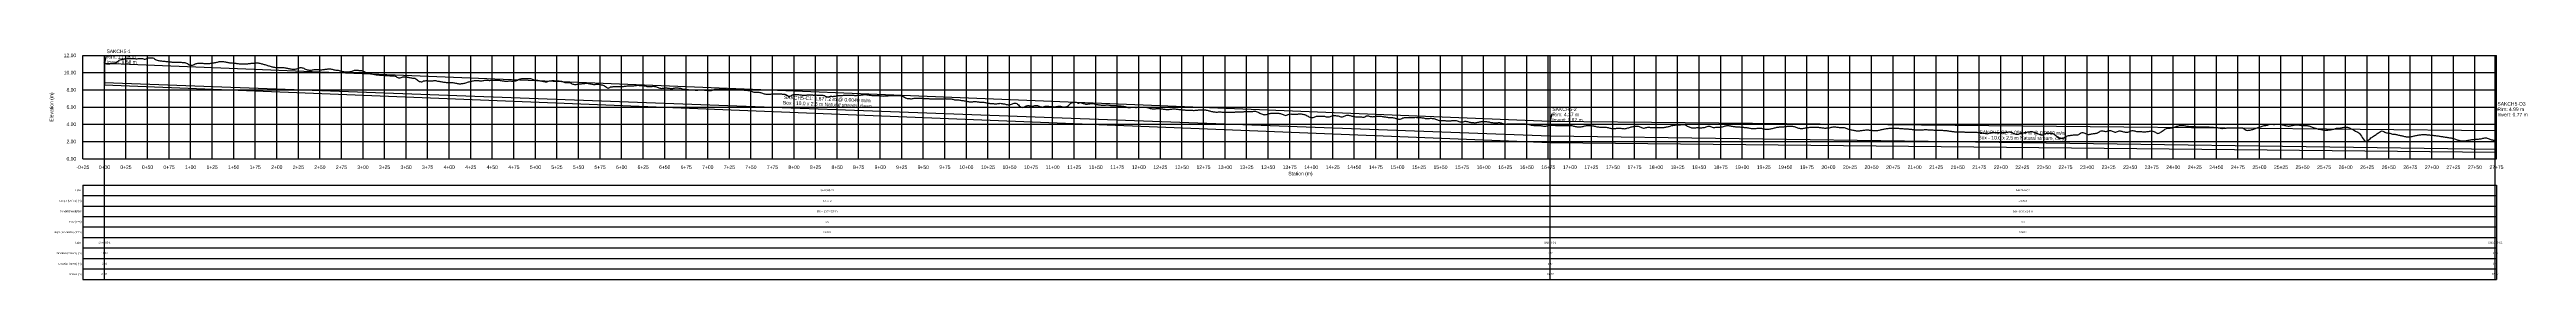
# Model space of a CAD drawing. Extents: x -64 to 2810, y -140 to 127.
import ezdxf
from ezdxf.enums import TextEntityAlignment as Align

# ---------------------------------------------------------------- set-up
doc = ezdxf.new("R2010")
doc.units = 0
for name, color, linetype in [('Annotation', 7, 'Continuous'), ('Annotation_Table', 254, 'Continuous'), ('Crown', 7, 'Continuous'), ('Grid', 254, 'Continuous'), ('Grid_Text', 7, 'Continuous'), ('Ground_Elevation', 3, 'Continuous'), ('Hydraulic_Grade', 5, 'Continuous'), ('Invert', 7, 'Continuous'), ('Structure', 7, 'Continuous')]:
    doc.layers.add(name, color=color, linetype=linetype)

msp = doc.modelspace()

# ---------------------------------------------------------------- linework, layer by layer
at = {"layer": 'Annotation', "color": 0}
for points in [[(2.4, 118.4), (1.7, 118.4), (0, 110.8)], [(2776.1, 57.5), (2775.3, 57.5), (2773.6, 49.9)], [(1679.7, 51.3), (1678.9, 51.3), (1677.2, 43.7)]]:
    msp.add_lwpolyline(points, dxfattribs=at)
for points in [[(0, 110.8), (-0.2, 111.8), (0.6, 111.6)], [(1677.2, 43.7), (1677, 44.6), (1677.8, 44.5)], [(2773.6, 49.9), (2773.4, 50.9), (2774.2, 50.7)]]:
    msp.add_lwpolyline(points, close=True, dxfattribs=at)
at = {"layer": 'Annotation_Table', "color": 254}
for points in [[(0, -140.2), (0, 120)], [(1677.2, -140.2), (1677.2, 120)], [(2773.6, -140.2), (2773.6, 120)], [(-25, -30.5), (2774.9, -30.5)], [(-25, -30.5), (-25, -140.2)], [(-25, -42.7), (2774.9, -42.7)], [(-25, -54.9), (2774.9, -54.9)], [(2774.9, -30.5), (2774.9, -140.2)], [(-25, -67.1), (2774.9, -67.1)], [(-25, -79.2), (2774.9, -79.2)], [(-25, -91.4), (2774.9, -91.4)], [(-25, -103.6), (2774.9, -103.6)], [(-25, -115.8), (2774.9, -115.8)], [(-25, -128), (2774.9, -128)], [(-25, -140.2), (2774.9, -140.2)]]:
    msp.add_lwpolyline(points, dxfattribs=at)
at = {"layer": 'Crown', "color": 0}
for points in [[(0, 110.8), (0, 110.8)], [(0, 110.8), (1677.2, 43.7)], [(1677.2, 43.7), (1677.2, 43.7)], [(1677.2, 43.7), (2773.6, 32.7)], [(2773.6, 32.7), (2773.6, 32.7)]]:
    msp.add_lwpolyline(points, dxfattribs=at)
at = {"layer": 'Grid', "color": 254}
for points in [[(-25, 120), (2775, 120)], [(-25, 0), (-25, 120)], [(0, 0), (0, 120)], [(25, 0), (25, 120)], [(50, 0), (50, 120)], [(75, 0), (75, 120)], [(100, 0), (100, 120)], [(125, 0), (125, 120)], [(150, 0), (150, 120)], [(175, 0), (175, 120)], [(200, 0), (200, 120)], [(225, 0), (225, 120)], [(250, 0), (250, 120)], [(275, 0), (275, 120)], [(300, 0), (300, 120)], [(325, 0), (325, 120)], [(350, 0), (350, 120)], [(375, 0), (375, 120)], [(400, 0), (400, 120)], [(425, 0), (425, 120)], [(450, 0), (450, 120)], [(475, 0), (475, 120)], [(500, 0), (500, 120)], [(525, 0), (525, 120)], [(550, 0), (550, 120)], [(575, 0), (575, 120)], [(600, 0), (600, 120)], [(625, 0), (625, 120)], [(650, 0), (650, 120)], [(675, 0), (675, 120)], [(700, 0), (700, 120)], [(725, 0), (725, 120)], [(750, 0), (750, 120)], [(775, 0), (775, 120)], [(800, 0), (800, 120)], [(825, 0), (825, 120)], [(850, 0), (850, 120)], [(875, 0), (875, 120)], [(900, 0), (900, 120)], [(925, 0), (925, 120)], [(950, 0), (950, 120)], [(975, 0), (975, 120)], [(1000, 0), (1000, 120)], [(1025, 0), (1025, 120)], [(1050, 0), (1050, 120)], [(1075, 0), (1075, 120)], [(1100, 0), (1100, 120)], [(1125, 0), (1125, 120)], [(1150, 0), (1150, 120)], [(1175, 0), (1175, 120)], [(1200, 0), (1200, 120)], [(1225, 0), (1225, 120)], [(1250, 0), (1250, 120)], [(1275, 0), (1275, 120)], [(1300, 0), (1300, 120)], [(1325, 0), (1325, 120)], [(1350, 0), (1350, 120)], [(1375, 0), (1375, 120)], [(1400, 0), (1400, 120)], [(1425, 0), (1425, 120)], [(1450, 0), (1450, 120)], [(1475, 0), (1475, 120)], [(1500, 0), (1500, 120)], [(1525, 0), (1525, 120)], [(1550, 0), (1550, 120)], [(1575, 0), (1575, 120)], [(1600, 0), (1600, 120)], [(1625, 0), (1625, 120)], [(1650, 0), (1650, 120)], [(1675, 0), (1675, 120)], [(1700, 0), (1700, 120)], [(1725, 0), (1725, 120)], [(1750, 0), (1750, 120)], [(1775, 0), (1775, 120)], [(1800, 0), (1800, 120)], [(1825, 0), (1825, 120)], [(1850, 0), (1850, 120)], [(1875, 0), (1875, 120)], [(1900, 0), (1900, 120)], [(1925, 0), (1925, 120)], [(1950, 0), (1950, 120)], [(1975, 0), (1975, 120)], [(2000, 0), (2000, 120)], [(2025, 0), (2025, 120)], [(2050, 0), (2050, 120)], [(2075, 0), (2075, 120)], [(2100, 0), (2100, 120)], [(2125, 0), (2125, 120)], [(2150, 0), (2150, 120)], [(2175, 0), (2175, 120)], [(2200, 0), (2200, 120)], [(2225, 0), (2225, 120)], [(2250, 0), (2250, 120)], [(2275, 0), (2275, 120)], [(2300, 0), (2300, 120)], [(2325, 0), (2325, 120)], [(2350, 0), (2350, 120)], [(2375, 0), (2375, 120)], [(2400, 0), (2400, 120)], [(2425, 0), (2425, 120)], [(2450, 0), (2450, 120)], [(2475, 0), (2475, 120)], [(2500, 0), (2500, 120)], [(2525, 0), (2525, 120)], [(2550, 0), (2550, 120)], [(2575, 0), (2575, 120)], [(2600, 0), (2600, 120)], [(2625, 0), (2625, 120)], [(2650, 0), (2650, 120)], [(2675, 0), (2675, 120)], [(2700, 0), (2700, 120)], [(2725, 0), (2725, 120)], [(2750, 0), (2750, 120)], [(2775, 0), (2775, 120)], [(-25, 100), (2775, 100)], [(-25, 80), (2775, 80)], [(-25, 60), (2775, 60)], [(-25, 40), (2775, 40)], [(-25, 20), (2775, 20)], [(-25, 0), (2775, 0)]]:
    msp.add_lwpolyline(points, dxfattribs=at)
at = {"layer": 'Ground_Elevation', "color": 3}
msp.add_lwpolyline([(0.3, 110.8), (1.3, 110.5), (2.3, 110.2), (3.3, 110.1), (4.3, 110.1), (5.3, 110.2), (6.3, 110.3), (7.3, 110.5), (8.3, 110.7), (9.3, 110.7), (10.3, 110.7), (11.3, 110.8), (12.3, 111), (13.3, 111.4), (14.3, 112), (15.3, 112.9), (16.3, 113.8), (17.3, 114.5), (18.3, 114.9), (19.3, 115.2), (20.3, 115.4), (21.3, 115.6), (22.3, 115.7), (23.3, 115.8), (24.2, 116), (25.3, 116.1), (26.3, 116.3), (27.3, 116.3), (28.2, 116.3), (29.3, 116.2), (30.3, 116.2), (31.3, 116.3), (32.2, 116.4), (33.3, 116.4), (34.3, 116.2), (35.3, 116.2), (36.3, 116), (37.2, 116), (38.2, 116), (39.3, 116.2), (40.3, 116.3), (41.3, 116.5), (42.3, 116.5), (43.3, 116.4), (44.3, 116.2), (45.3, 116), (46.3, 115.7), (47.3, 115.7), (48.3, 116), (49.3, 116.3), (50.3, 116.7), (51.3, 117), (52.3, 117.2), (53.3, 117.3), (54.2, 117.3), (55.3, 117.3), (56.3, 117), (57.3, 116.6), (58.2, 116), (59.3, 115.4), (60.2, 114.9), (61.3, 114.4), (62.3, 114.1), (63.3, 113.9), (64.3, 113.8), (65.3, 113.7), (66.3, 113.5), (67.3, 113.4), (68.3, 113.2), (69.3, 113.2), (70.3, 113.1), (71.3, 113), (72.2, 112.8), (73.2, 112.7), (74.3, 112.6), (75.3, 112.5), (76.3, 112.5), (77.3, 112.4), (78.3, 112.3), (79.3, 112.3), (80.2, 112.2), (81.3, 112.2), (82.2, 112.1), (83.3, 112.1), (84.3, 112.1), (85.3, 112.1), (86.2, 112.1), (87.3, 112.1), (88.3, 112), (89.2, 112), (90.2, 111.9), (91.3, 111.9), (92.3, 111.8), (93.2, 111.6), (94.2, 111.3), (95.3, 111), (96.3, 110.5), (97.3, 109.8), (98.3, 109.2), (99.3, 108.8), (100.3, 108.5), (101.3, 108.5), (102.3, 108.7), (103.3, 109), (104.2, 109.5), (105.3, 110), (106.3, 110.4), (107.3, 110.7), (108.3, 110.8), (109.3, 110.9), (110.3, 110.9), (111.2, 110.9), (112.3, 110.9), (113.2, 110.9), (114.3, 110.8), (115.3, 110.7), (116.2, 110.6), (117.3, 110.5), (118.3, 110.5), (119.3, 110.5), (120.3, 110.5), (121.3, 110.6), (122.3, 110.6), (123.3, 110.8), (124.3, 110.9), (125.3, 111.1), (126.3, 111.2), (127.3, 111.5), (128.3, 111.6), (129.3, 111.8), (130.3, 112), (131.3, 112.3), (132.3, 112.5), (133.3, 112.7), (134.3, 112.8), (135.3, 112.9), (136.3, 113), (137.3, 112.9), (138.3, 112.8), (139.3, 112.6), (140.3, 112.5), (141.3, 112.3), (142.3, 112.1), (143.3, 111.9), (144.3, 111.7), (145.3, 111.5), (146.3, 111.4), (147.3, 111.3), (148.3, 111.2), (149.3, 111.1), (150.3, 111), (151.3, 110.9), (152.3, 110.9), (153.3, 110.7), (154.3, 110.6), (155.3, 110.5), (156.3, 110.3), (157.3, 110.2), (158.3, 110.1), (159.3, 110.1), (160.3, 110.1), (161.3, 110), (162.3, 110), (163.3, 110), (164.3, 110), (165.3, 110.2), (166.3, 110.3), (167.3, 110.5), (168.3, 110.6), (169.3, 110.7), (170.3, 110.8), (171.3, 110.9), (172.3, 111), (173.3, 111), (174.3, 111.1), (175.3, 111.2), (176.3, 111.2), (177.3, 111.2), (178.3, 111.2), (179.3, 111), (180.3, 110.8), (181.3, 110.5), (182.3, 110.3), (183.3, 110.1), (184.3, 109.9), (185.3, 109.6), (186.3, 109.3), (187.3, 109), (188.3, 108.7), (189.3, 108.3), (190.3, 108), (191.3, 107.7), (192.3, 107.3), (193.3, 107.1), (194.3, 106.8), (195.3, 106.6), (196.3, 106.4), (197.3, 106.2), (198.3, 106.1), (199.3, 106), (200.3, 106), (201.3, 106), (202.3, 106), (203.3, 106), (204.3, 106), (205.3, 105.9), (206.3, 105.9), (207.3, 106), (208.3, 105.9), (209.3, 105.7), (210.3, 105.5), (211.3, 105.3), (212.3, 105.1), (213.3, 104.9), (214.3, 104.7), (215.3, 104.5), (216.3, 104.3), (217.3, 104.1), (218.3, 104), (219.3, 103.9), (220.3, 103.9), (221.3, 104), (222.3, 104.3), (223.3, 104.5), (224.3, 104.9), (225.3, 105.2), (226.3, 105.5), (227.3, 105.8), (228.3, 105.8), (229.3, 105.7), (230.3, 105.4), (231.3, 105), (232.3, 104.5), (233.3, 104), (234.3, 103.6), (235.3, 103.3), (236.3, 103.1), (237.3, 103), (238.3, 102.8), (239.3, 102.9), (240.3, 103), (241.3, 103.2), (242.3, 103.4), (243.3, 103.5), (244.3, 103.6), (245.3, 103.7), (246.3, 103.7), (247.3, 103.6), (248.3, 103.5), (249.3, 103.4), (250.3, 103.4), (251.3, 103.3), (252.3, 103.4), (253.3, 103.5), (254.3, 103.6), (255.3, 103.7), (256.3, 103.8), (257.3, 103.9), (258.3, 104), (259.3, 104.2), (260.3, 104.3), (261.3, 104.4), (262.3, 104.2), (263.3, 104.1), (264.3, 103.8), (265.3, 103.6), (266.3, 103.4), (267.3, 103.2), (268.3, 103), (269.3, 103), (270.3, 102.9), (271.3, 102.7), (272.3, 102.5), (273.3, 102.2), (274.3, 101.9), (275.3, 101.6), (276.3, 101.3), (277.3, 101.1), (278.3, 100.9), (279.3, 100.8), (280.3, 100.8), (281.3, 100.8), (282.3, 100.8), (283.3, 100.9), (284.3, 101), (285.3, 101.2), (286.3, 101.4), (287.3, 101.7), (288.3, 102), (289.3, 102.4), (290.3, 102.7), (291.3, 102.9), (292.3, 103), (293.3, 102.9), (294.3, 102.8), (295.3, 102.6), (296.3, 102.5), (297.3, 102.4), (298.3, 102.3), (299.3, 102.1), (300.3, 101.8), (301.3, 101.3), (302.3, 100.8), (303.3, 100.3), (304.3, 99.8), (305.3, 99.5), (306.3, 99.2), (307.3, 98.9), (308.3, 98.8), (309.3, 98.6), (310.3, 98.4), (311.3, 98.2), (312.3, 98.1), (313.3, 97.9), (314.3, 97.8), (315.3, 97.6), (316.3, 97.5), (317.3, 97.4), (318.3, 97.3), (319.3, 97.2), (320.3, 97.2), (321.3, 97.1), (322.3, 97), (323.3, 97), (324.3, 96.9), (325.3, 96.8), (326.3, 96.8), (327.3, 96.7), (328.3, 96.6), (329.3, 96.5), (330.3, 96.5), (331.3, 96.4), (332.3, 96.3), (333.3, 96.3), (334.3, 96.3), (335.3, 96.2), (336.3, 96.2), (337.3, 95.8), (338.3, 95.3), (339.3, 94.8), (340.3, 94.3), (341.3, 93.9), (342.3, 93.8), (343.3, 94), (344.3, 94.2), (345.3, 94.6), (346.3, 94.9), (347.3, 95.1), (348.3, 95.2), (349.3, 95.2), (350.3, 95.1), (351.3, 94.8), (352.3, 94.6), (353.3, 94.4), (354.3, 94.2), (355.3, 94), (356.3, 93.9), (357.3, 93.7), (358.3, 93.6), (359.3, 93.5), (360.3, 93.4), (361.3, 92.9), (362.3, 92), (363.3, 91.1), (364.3, 90.4), (365.3, 89.8), (366.3, 89.5), (367.3, 89.3), (368.3, 89.4), (369.3, 89.8), (370.3, 90.3), (371.3, 90.6), (372.3, 90.6), (373.3, 90.7), (374.3, 90.7), (375.3, 90.6), (376.3, 90.5), (377.3, 90.4), (378.3, 90.3), (379.3, 90.3), (380.3, 90.4), (381.3, 90.6), (382.3, 90.7), (383.3, 90.8), (384.3, 90.7), (385.3, 90.4), (386.3, 90.2), (387.3, 90.1), (388.3, 89.9), (389.3, 89.7), (390.3, 89.5), (391.3, 89.2), (392.3, 89.1), (393.3, 89), (394.3, 88.9), (395.3, 88.9), (396.3, 88.7), (397.3, 88.6), (398.3, 88.6), (399.3, 88.6), (400.3, 88.6), (401.3, 88.6), (402.3, 88.6), (403.3, 88.6), (404.3, 88.4), (405.3, 88.3), (406.3, 88.1), (407.3, 87.9), (408.3, 87.7), (409.3, 87.4), (410.3, 87.3), (411.3, 87.1), (412.3, 87.1), (413.3, 87.1), (414.3, 87.2), (415.3, 87.3), (416.3, 87.5), (417.3, 87.7), (418.3, 87.9), (419.3, 88.1), (420.3, 88.4), (421.3, 88.8), (422.3, 89.1), (423.3, 89.4), (424.3, 89.7), (425.3, 89.9), (426.3, 90.1), (427.3, 90.3), (428.3, 90.5), (429.3, 90.7), (430.3, 90.8), (431.3, 90.9), (432.3, 90.9), (433.3, 90.8), (434.3, 90.8), (435.3, 90.6), (436.3, 90.4), (437.3, 90.4), (438.3, 90.5), (439.3, 90.7), (440.3, 90.9), (441.3, 91.1), (442.3, 91.2), (443.3, 91.2), (444.3, 91.1), (445.3, 91.1), (446.3, 91), (447.3, 91), (448.3, 91.1), (449.3, 91.2), (450.3, 91.3), (451.3, 91.3), (452.3, 91.3), (453.3, 91.2), (454.3, 91.2), (455.3, 91.1), (456.3, 91.1), (457.3, 91.1), (458.3, 91.1), (459.3, 91), (460.3, 90.7), (461.3, 90.5), (462.3, 90.4), (463.3, 90.3), (464.3, 90.2), (465.3, 90.2), (466.3, 90.2), (467.3, 90.2), (468.3, 90.2), (469.3, 90.3), (470.3, 90.4), (471.3, 90.3), (472.3, 90.2), (473.3, 90.1), (474.3, 90), (475.3, 90.1), (476.3, 90.3), (477.3, 90.5), (478.3, 90.9), (479.3, 91.4), (480.3, 92), (481.3, 92.4), (482.3, 92.7), (483.3, 92.8), (484.3, 93), (485.3, 93), (486.3, 93.1), (487.3, 93.1), (488.3, 93.1), (489.3, 93.2), (490.3, 93.2), (491.3, 93.2), (492.3, 93.2), (493.3, 93.2), (494.3, 93), (495.3, 92.7), (496.3, 92.2), (497.3, 91.9), (498.3, 91.5), (499.3, 91.3), (500.3, 91.2), (501.3, 91.1), (502.3, 91.1), (503.3, 91), (504.3, 90.8), (505.3, 90.6), (506.3, 90.4), (507.3, 90.2), (508.3, 90), (509.3, 89.7), (510.3, 89.5), (511.3, 89.2), (512.3, 89.1), (513.3, 89.3), (514.3, 89.7), (515.3, 90.1), (516.3, 90.3), (517.3, 90.5), (518.3, 90.6), (519.3, 90.7), (520.3, 90.7), (521.3, 90.7), (522.3, 90.6), (523.3, 90.6), (524.3, 90.5), (525.3, 90.4), (526.3, 90.3), (527.3, 90.3), (528.3, 90.2), (529.3, 90.2), (530.3, 90), (531.3, 89.6), (532.3, 89.2), (533.3, 88.9), (534.3, 88.7), (535.3, 88.7), (536.3, 88.7), (537.3, 88.7), (538.3, 88.6), (539.3, 88.4), (540.3, 88.1), (541.3, 87.6), (542.3, 87.1), (543.3, 86.7), (544.3, 86.4), (545.3, 86.3), (546.3, 86.2), (547.3, 86.3), (548.3, 86.4), (549.3, 86.6), (550.3, 86.8), (551.3, 87), (552.3, 87), (553.3, 87.1), (554.3, 87.2), (555.3, 87.3), (556.3, 87.4), (557.3, 87.5), (558.3, 87.6), (559.3, 87.7), (560.3, 87.6), (561.3, 87.4), (562.3, 87.2), (563.3, 87), (564.3, 86.8), (565.3, 86.6), (566.3, 86.4), (567.3, 86.3), (568.3, 86.3), (569.3, 86.3), (570.3, 86.5), (571.3, 86.5), (572.3, 86.6), (573.3, 86.4), (574.3, 86.3), (575.3, 86), (576.3, 85.8), (577.3, 85.7), (578.3, 85.5), (579.3, 85.2), (580.3, 84.6), (581.3, 83.9), (582.3, 83.1), (583.3, 82.2), (584.3, 81.8), (585.3, 82.2), (586.3, 82.8), (587.3, 83.3), (588.3, 83.5), (589.3, 83.6), (590.3, 83.7), (591.3, 83.8), (592.3, 83.9), (593.3, 83.9), (594.3, 83.9), (595.3, 83.9), (596.3, 83.9), (597.3, 83.9), (598.3, 83.9), (599.3, 83.9), (600.3, 83.9), (601.3, 83.9), (602.3, 84), (603.3, 84.1), (604.3, 84.1), (605.3, 84.3), (606.3, 84.5), (607.3, 84.6), (608.3, 84.8), (609.3, 84.8), (610.3, 84.7), (611.3, 84.6), (612.3, 84.6), (613.3, 84.7), (614.3, 84.8), (615.3, 84.9), (616.3, 85.1), (617.3, 85.2), (618.3, 85.3), (619.3, 85.3), (620.3, 85.2), (621.3, 85.2), (622.3, 85.1), (623.3, 85.1), (624.3, 85.1), (625.3, 85), (626.3, 84.8), (627.3, 84.6), (628.3, 84.3), (629.3, 84), (630.3, 83.8), (631.3, 83.7), (632.3, 83.8), (633.3, 83.8), (634.3, 83.9), (635.3, 84), (636.3, 84.1), (637.3, 84.1), (638.3, 84), (639.3, 83.8), (640.3, 83.5), (641.3, 83.1), (642.3, 82.7), (643.3, 82.2), (644.3, 82), (645.3, 81.8), (646.3, 81.7), (647.3, 81.8), (648.3, 81.8), (649.3, 81.9), (650.3, 82.1), (651.3, 82.2), (652.3, 82.2), (653.3, 81.9), (654.3, 81.9), (655.3, 82), (656.3, 81.7), (657.3, 81.6), (658.3, 81.5), (659.3, 81.6), (660.3, 81.9), (661.3, 82.1), (662.3, 82.3), (663.3, 82.4), (664.3, 82.4), (665.3, 82.3), (666.3, 82.1), (667.3, 82), (668.3, 81.8), (669.3, 81.4), (670.3, 81.1), (671.3, 80.8), (672.3, 80.8), (673.3, 80.8), (674.3, 80.7), (675.3, 80.5), (676.3, 80.3), (677.3, 80.2), (678.3, 80.1), (679.3, 80.1), (680.3, 80.1), (681.3, 80.1), (682.3, 80.1), (683.3, 79.9), (684.3, 79.9), (685.3, 79.8), (686.3, 79.8), (687.3, 79.7), (688.3, 79.8), (689.3, 79.9), (690.3, 80), (691.3, 80.1), (692.3, 80.1), (693.3, 80.1), (694.3, 80), (695.3, 79.9), (696.3, 79.8), (697.3, 79.6), (698.3, 79.5), (699.3, 79.4), (700.3, 79.3), (701.3, 79.2), (702.3, 79.2), (703.3, 79.2), (704.3, 79.3), (705.3, 79.6), (706.3, 80), (707.3, 80.4), (708.3, 80.7), (709.3, 80.9), (710.3, 80.9), (711.3, 80.8), (712.3, 80.8), (713.3, 80.8), (714.3, 80.8), (715.3, 80.9), (716.3, 80.9), (717.3, 81), (718.3, 81), (719.3, 80.9), (720.3, 80.8), (721.3, 80.6), (722.3, 80.5), (723.3, 80.3), (724.3, 80.2), (725.3, 80.2), (726.3, 80.2), (727.3, 80.3), (728.3, 80.3), (729.3, 80.4), (730.3, 80.4), (731.3, 80.4), (732.3, 80.4), (733.3, 80.3), (734.3, 80.3), (735.3, 80.3), (736.3, 80.2), (737.3, 80.2), (738.3, 80.2), (739.3, 80.1), (740.3, 80.1), (741.3, 80), (742.3, 79.8), (743.3, 79.7), (744.3, 79.6), (745.3, 79.5), (746.3, 79.4), (747.3, 79.3), (748.3, 79.2), (749.3, 78.9), (750.3, 78.5), (751.3, 77.9), (752.3, 77.5), (753.3, 77.3), (754.3, 77.2), (755.3, 77.2), (756.3, 77.2), (757.3, 77.2), (758.3, 77.2), (759.3, 77.2), (760.3, 77), (761.3, 76.9), (762.3, 76.6), (763.3, 76.2), (764.3, 75.9), (765.3, 75.5), (766.3, 75.2), (767.3, 75), (768.3, 75), (769.3, 75), (770.3, 75), (771.3, 75), (772.3, 75), (773.3, 75), (774.3, 75.2), (775.3, 75.4), (776.3, 75.5), (777.3, 75.5), (778.3, 75.5), (779.3, 75.4), (780.3, 75.4), (781.3, 75.3), (782.3, 75.3), (783.3, 75.2), (784.3, 75.2), (785.3, 75.2), (786.3, 75.1), (787.3, 75.1), (788.3, 75), (789.3, 74.9), (790.3, 74.7), (791.3, 74.3), (792.3, 73.6), (793.3, 72.8), (794.3, 72.4), (795.3, 72.5), (796.3, 73), (797.3, 73.7), (798.3, 74.3), (799.3, 74.6), (800.3, 74.7), (801.3, 74.7), (802.3, 74.7), (803.3, 74.6), (804.3, 74.5), (805.3, 74.4), (806.3, 74.2), (807.3, 74.1), (808.3, 74), (809.3, 73.8), (810.3, 73.7), (811.3, 73.7), (812.3, 73.8), (813.3, 73.9), (814.3, 73.9), (815.3, 74), (816.3, 74), (817.3, 74.1), (818.3, 74.1), (819.3, 74.1), (820.3, 74), (821.3, 74), (822.3, 73.9), (823.3, 73.9), (824.3, 74), (825.3, 74), (826.3, 73.9), (827.3, 73.9), (828.3, 73.9), (829.3, 73.8), (830.3, 73.8), (831.3, 73.7), (832.3, 73.7), (833.3, 73.7), (834.3, 73.6), (835.3, 73.4), (836.3, 72.8), (837.3, 72.2), (838.3, 71.9), (839.3, 71.7), (840.3, 71.7), (841.3, 72.1), (842.3, 72.5), (843.3, 72.5), (844.3, 72.4), (845.3, 72.4), (846.3, 72.5), (847.3, 72.6), (848.3, 72.8), (849.3, 73), (850.3, 73.2), (851.3, 73.3), (852.3, 73.4), (853.3, 73.5), (854.3, 73.5), (855.3, 73.6), (856.3, 73.6), (857.3, 73.7), (858.3, 73.7), (859.3, 73.7), (860.3, 73.7), (861.3, 73.8), (862.3, 73.8), (863.3, 73.8), (864.3, 73.8), (865.3, 73.8), (866.3, 73.7), (867.3, 73.7), (868.3, 73.7), (869.3, 73.7), (870.3, 73.6), (871.3, 73.6), (872.3, 73.6), (873.3, 73.7), (874.3, 73.8), (875.3, 73.8), (876.3, 73.8), (877.3, 73.9), (878.3, 74), (879.3, 74.2), (880.3, 74.3), (881.3, 74.4), (882.3, 74.5), (883.3, 74.4), (884.3, 74.3), (885.3, 74.2), (886.3, 74.1), (887.3, 73.9), (888.3, 73.8), (889.3, 73.7), (890.3, 73.6), (891.3, 73.5), (892.3, 73.5), (893.3, 73.4), (894.3, 73.5), (895.3, 73.5), (896.3, 73.4), (897.3, 73.4), (898.3, 73.3), (899.3, 73.2), (900.3, 73.1), (901.3, 73), (902.3, 72.9), (903.3, 72.8), (904.3, 72.9), (905.3, 73), (906.3, 73.1), (907.3, 73.2), (908.3, 73.2), (909.3, 73.2), (910.3, 73.3), (911.3, 73.3), (912.3, 73.3), (913.3, 73.3), (914.3, 73.3), (915.3, 73.3), (916.3, 73.3), (917.3, 73.3), (918.3, 73.3), (919.3, 73.3), (920.3, 73.3), (921.3, 73.4), (922.3, 73.4), (923.3, 73.4), (924.3, 73.3), (925.3, 73.2), (926.3, 72.6), (927.3, 72), (928.3, 71.3), (929.3, 70.7), (930.3, 70.3), (931.3, 70.1), (932.3, 70), (933.3, 69.9), (934.3, 69.8), (935.3, 69.7), (936.3, 69.7), (937.3, 69.8), (938.3, 70), (939.3, 70.2), (940.3, 70.3), (941.3, 70.3), (942.3, 70.2), (943.3, 70.2), (944.3, 70.2), (945.3, 70.2), (946.3, 70.2), (947.3, 70.2), (948.3, 70.2), (949.3, 70.2), (950.3, 70.1), (951.3, 70.1), (952.3, 70.1), (953.3, 70), (954.3, 69.9), (955.3, 69.9), (956.3, 69.8), (957.3, 69.7), (958.3, 69.7), (959.3, 69.6), (960.3, 69.6), (961.3, 69.5), (962.3, 69.5), (963.3, 69.5), (964.3, 69.4), (965.3, 69.4), (966.3, 69.5), (967.3, 69.5), (968.3, 69.5), (969.3, 69.5), (970.3, 69.5), (971.3, 69.6), (972.3, 69.6), (973.3, 69.7), (974.3, 69.7), (975.3, 69.8), (976.3, 69.7), (977.3, 69.6), (978.3, 69.5), (979.3, 69.6), (980.3, 69.6), (981.3, 69.5), (982.3, 69.4), (983.3, 69.2), (984.3, 69), (985.3, 68.8), (986.3, 68.5), (987.3, 68.4), (988.3, 68.3), (989.3, 68.3), (990.3, 68.3), (991.3, 68.2), (992.3, 68.1), (993.3, 68), (994.3, 67.8), (995.3, 67.8), (996.3, 67.6), (997.3, 67.4), (998.3, 67.2), (999.3, 67), (1000.3, 66.8), (1001.3, 66.6), (1002.3, 66.4), (1003.3, 66.2), (1004.3, 66.1), (1005.3, 66), (1006.3, 66), (1007.3, 66.1), (1008.3, 66.3), (1009.3, 66.5), (1010.3, 66.6), (1011.3, 66.4), (1012.3, 66.2), (1013.3, 66), (1014.3, 65.9), (1015.3, 65.8), (1016.3, 65.8), (1017.3, 65.8), (1018.3, 65.8), (1019.3, 65.6), (1020.3, 65.5), (1021.3, 65.3), (1022.3, 65.1), (1023.3, 64.8), (1024.3, 64.6), (1025.3, 64.5), (1026.3, 64.4), (1027.3, 64.3), (1028.3, 64.2), (1029.3, 64.1), (1030.3, 64.1), (1031.3, 64), (1032.3, 63.9), (1033.3, 63.9), (1034.3, 63.8), (1035.3, 63.8), (1036.3, 64), (1037.3, 64.1), (1038.3, 64.3), (1039.3, 64.4), (1040.3, 64.3), (1041.3, 64.1), (1042.3, 63.9), (1043.3, 63.7), (1044.3, 63.7), (1045.3, 63.4), (1046.3, 63), (1047.3, 62.8), (1048.3, 62.5), (1049.3, 62.5), (1050.3, 62.7), (1051.3, 63), (1052.3, 63.4), (1053.3, 63.8), (1054.3, 64.2), (1055.3, 64.5), (1056.3, 64.6), (1057.3, 64.4), (1058.3, 64), (1059.3, 63.3), (1060.3, 62.5), (1061.3, 61.6), (1062.3, 60.7), (1063.3, 60), (1064.3, 59.7), (1065.3, 59.6), (1066.3, 59.9), (1067.3, 60.4), (1068.3, 60.8), (1069.3, 61.3), (1070.3, 61.6), (1071.3, 61.7), (1072.3, 61.7), (1073.3, 61.6), (1074.3, 61.3), (1075.3, 61.1), (1076.3, 61), (1077.3, 61.1), (1078.3, 61.3), (1079.3, 61.7), (1080.3, 61.9), (1081.3, 62), (1082.3, 61.9), (1083.3, 61.6), (1084.3, 61.2), (1085.3, 60.7), (1086.3, 60.3), (1087.3, 60.1), (1088.3, 60), (1089.3, 60.3), (1090.3, 60.7), (1091.3, 61.1), (1092.3, 61.2), (1093.3, 61.1), (1094.3, 61), (1095.3, 60.9), (1096.3, 60.8), (1097.3, 60.7), (1098.3, 60.6), (1099.3, 60.5), (1100.3, 60.5), (1101.3, 60.4), (1102.3, 60.3), (1103.3, 60.2), (1104.3, 60.5), (1105.3, 60.7), (1106.3, 61), (1107.3, 61.1), (1108.3, 61.1), (1109.3, 60.9), (1110.3, 60.7), (1111.3, 60.3), (1112.3, 60.1), (1113.3, 60), (1114.3, 60.1), (1115.3, 60.2), (1116.3, 60.5), (1117.3, 61), (1118.3, 61.7), (1119.3, 62.7), (1120.3, 63.7), (1121.3, 64.5), (1122.3, 65), (1123.3, 65.2), (1124.3, 65.4), (1125.3, 65.5), (1126.3, 65.7), (1127.3, 65.7), (1128.3, 65.2), (1129.3, 64.6), (1130.3, 64.5), (1131.3, 65), (1132.3, 65.3), (1133.3, 65), (1134.3, 64.7), (1135.3, 64.3), (1136.3, 64), (1137.3, 63.7), (1138.3, 63.5), (1139.3, 63.4), (1140.3, 63.4), (1141.3, 63.6), (1142.3, 63.7), (1143.3, 63.9), (1144.3, 64.1), (1145.3, 64.1), (1146.3, 64.1), (1147.3, 64), (1148.3, 63.8), (1149.3, 63.5), (1150.3, 63.3), (1151.3, 63.1), (1152.3, 62.9), (1153.3, 62.7), (1154.3, 62.5), (1155.3, 62.4), (1156.3, 62.3), (1157.3, 62.2), (1158.3, 62.2), (1159.3, 62.2), (1160.3, 62.3), (1161.3, 62.3), (1162.3, 62.4), (1163.3, 62.4), (1164.3, 62.4), (1165.3, 62.3), (1166.3, 62.1), (1167.3, 62), (1168.3, 61.8), (1169.3, 61.7), (1170.3, 61.7), (1171.3, 61.7), (1172.3, 61.7), (1173.3, 61.7), (1174.3, 61.6), (1175.3, 61.6), (1176.3, 61.5), (1177.3, 61.4), (1178.3, 61.4), (1179.3, 61.3), (1180.3, 61.2), (1181.3, 61.1), (1182.3, 61), (1183.3, 60.8), (1184.3, 60.7), (1185.3, 60.4), (1186.3, 59.8), (1187.3, 59.6), (1188.3, 59.6), (1189.3, 59.5), (1190.3, 59.6), (1191.3, 59.7), (1192.3, 59.7), (1193.3, 59.7), (1194.3, 59.7), (1195.3, 59.7), (1196.3, 59.6), (1197.3, 59.6), (1198.3, 59.7), (1199.3, 59.8), (1200.3, 59.9), (1201.3, 60), (1202.3, 60), (1203.3, 60), (1204.3, 60), (1205.3, 60), (1206.3, 60), (1207.3, 59.9), (1208.3, 59.8), (1209.3, 59.6), (1210.3, 59.4), (1211.3, 59.1), (1212.3, 58.8), (1213.3, 58.5), (1214.3, 58.2), (1215.3, 58.1), (1216.3, 58), (1217.3, 58), (1218.3, 58), (1219.3, 58.1), (1220.3, 58.2), (1221.3, 58.2), (1222.3, 58.3), (1223.3, 58.2), (1224.3, 58.2), (1225.3, 58.1), (1226.3, 58), (1227.3, 57.9), (1228.3, 57.7), (1229.3, 57.5), (1230.3, 57.4), (1231.3, 57.2), (1232.3, 57.1), (1233.3, 57.1), (1234.3, 57.2), (1235.3, 57.3), (1236.3, 57.5), (1237.3, 57.6), (1238.3, 57.7), (1239.3, 57.8), (1240.3, 57.8), (1241.3, 57.8), (1242.3, 57.8), (1243.3, 57.7), (1244.3, 57.6), (1245.3, 57.5), (1246.3, 57.3), (1247.3, 57.2), (1248.3, 57), (1249.3, 56.9), (1250.3, 56.8), (1251.3, 56.7), (1252.3, 56.7), (1253.3, 56.6), (1254.3, 56.5), (1255.3, 56.5), (1256.3, 56.4), (1257.3, 56.4), (1258.3, 56.3), (1259.3, 56.3), (1260.3, 56.2), (1261.3, 56.2), (1262.3, 56.2), (1263.3, 56.1), (1264.3, 56.1), (1265.3, 56.2), (1266.3, 56.2), (1267.3, 56.3), (1268.3, 56.4), (1269.3, 56.6), (1270.3, 56.8), (1271.3, 56.9), (1272.3, 56.9), (1273.3, 56.9), (1274.3, 56.9), (1275.3, 56.8), (1276.3, 56.7), (1277.3, 56.6), (1278.3, 56.4), (1279.3, 56.2), (1280.3, 55.9), (1281.3, 55.7), (1282.3, 55.5), (1283.3, 55.2), (1284.3, 55), (1285.3, 54.8), (1286.3, 54.6), (1287.3, 54.4), (1288.3, 54.3), (1289.3, 54.2), (1290.3, 54.2), (1291.3, 54.2), (1292.3, 54.3), (1293.3, 54.3), (1294.3, 54.3), (1295.3, 54.3), (1296.3, 54.2), (1297.3, 54.2), (1298.3, 54.2), (1299.3, 54.2), (1300.3, 54.2), (1301.3, 54.2), (1302.3, 54.1), (1303.3, 54), (1304.3, 53.9), (1305.3, 53.9), (1306.3, 53.9), (1307.3, 53.9), (1308.3, 53.9), (1309.3, 54), (1310.3, 54.1), (1311.3, 54.2), (1312.3, 54.4), (1313.3, 54.5), (1314.3, 54.5), (1315.3, 54.5), (1316.3, 54.5), (1317.3, 54.5), (1318.3, 54.5), (1319.3, 54.5), (1320.3, 54.5), (1321.3, 54.6), (1322.3, 54.7), (1323.3, 54.8), (1324.3, 54.8), (1325.3, 54.9), (1326.3, 54.9), (1327.3, 54.9), (1328.3, 54.8), (1329.3, 54.8), (1330.3, 54.8), (1331.3, 54.8), (1332.3, 55), (1333.3, 55.1), (1334.3, 55.1), (1335.3, 55.1), (1336.3, 54.9), (1337.3, 54.5), (1338.3, 54.1), (1339.3, 53.6), (1340.3, 53.1), (1341.3, 52.7), (1342.3, 52.3), (1343.3, 51.9), (1344.3, 51.5), (1345.3, 51.2), (1346.3, 51.1), (1347.3, 51.2), (1348.3, 51.4), (1349.3, 51.8), (1350.3, 52.1), (1351.3, 52.5), (1352.3, 52.7), (1353.3, 52.9), (1354.3, 53), (1355.3, 53), (1356.3, 53.1), (1357.3, 53.1), (1358.3, 53), (1359.3, 52.9), (1360.3, 52.9), (1361.3, 52.9), (1362.3, 52.8), (1363.3, 52.7), (1364.3, 52.5), (1365.3, 52.2), (1366.3, 51.8), (1367.3, 51.4), (1368.3, 50.9), (1369.3, 50.5), (1370.3, 50.3), (1371.3, 50.4), (1372.3, 50.8), (1373.3, 51.2), (1374.3, 51.6), (1375.3, 51.8), (1376.3, 52), (1377.3, 51.9), (1378.3, 51.8), (1379.3, 51.7), (1380.3, 51.6), (1381.3, 51.6), (1382.3, 51.7), (1383.3, 51.8), (1384.3, 51.9), (1385.3, 52), (1386.3, 52.1), (1387.3, 52.1), (1388.3, 52.1), (1389.3, 51.9), (1390.3, 51.8), (1391.3, 51.5), (1392.3, 51.2), (1393.3, 50.9), (1394.3, 50.4), (1395.3, 49.9), (1396.3, 49.3), (1397.3, 48.8), (1398.3, 48.4), (1399.3, 48), (1400.3, 47.9), (1401.3, 47.9), (1402.3, 48), (1403.3, 48.3), (1404.3, 48.6), (1405.3, 48.9), (1406.3, 49.3), (1407.3, 49.5), (1408.3, 49.6), (1409.3, 49.6), (1410.3, 49.6), (1411.3, 49.6), (1412.3, 49.6), (1413.3, 49.6), (1414.3, 49.6), (1415.3, 49.4), (1416.3, 49.1), (1417.3, 48.8), (1418.3, 48.6), (1419.3, 48.5), (1420.3, 48.6), (1421.3, 48.8), (1422.3, 49.1), (1423.3, 49.4), (1424.3, 49.8), (1425.3, 50.1), (1426.3, 50.2), (1427.3, 50.2), (1428.3, 50.2), (1429.3, 50), (1430.3, 49.9), (1431.3, 49.7), (1432.3, 49.5), (1433.3, 49.1), (1434.3, 48.8), (1435.3, 48.7), (1436.3, 48.8), (1437.3, 49.1), (1438.3, 49.5), (1439.3, 49.8), (1440.3, 50.2), (1441.3, 50.5), (1442.3, 50.6), (1443.3, 50.5), (1444.3, 50.3), (1445.3, 50.1), (1446.3, 49.8), (1447.3, 49.5), (1448.3, 49.3), (1449.3, 49.1), (1450.3, 48.9), (1451.3, 48.8), (1452.3, 48.6), (1453.3, 48.5), (1454.3, 48.6), (1455.3, 48.6), (1456.3, 48.7), (1457.3, 48.6), (1458.3, 48.5), (1459.3, 48.4), (1460.3, 48.3), (1461.3, 48.4), (1462.3, 48.8), (1463.3, 49.3), (1464.3, 49.8), (1465.3, 49.9), (1466.3, 49.7), (1467.3, 49.5), (1468.3, 49.2), (1469.3, 49), (1470.3, 48.9), (1471.3, 48.8), (1472.3, 48.9), (1473.3, 49), (1474.3, 49.1), (1475.3, 49.3), (1476.3, 49.4), (1477.3, 49.5), (1478.3, 49.5), (1479.3, 49.5), (1480.3, 49.4), (1481.3, 49.3), (1482.3, 49.2), (1483.3, 49), (1484.3, 48.8), (1485.3, 48.7), (1486.3, 48.5), (1487.3, 48.4), (1488.3, 48.1), (1489.3, 48), (1490.3, 47.9), (1491.3, 48), (1492.3, 48), (1493.3, 47.9), (1494.3, 47.7), (1495.3, 47.5), (1496.3, 47.3), (1497.3, 47.1), (1498.3, 46.9), (1499.3, 46.6), (1500.3, 46.2), (1501.3, 46), (1502.3, 46), (1503.3, 46.1), (1504.3, 46.4), (1505.3, 46.9), (1506.3, 47.3), (1507.3, 47.6), (1508.3, 47.7), (1509.3, 47.7), (1510.3, 47.7), (1511.3, 47.8), (1512.3, 47.8), (1513.3, 47.9), (1514.3, 47.9), (1515.3, 47.9), (1516.3, 47.9), (1517.3, 48), (1518.3, 48), (1519.3, 48), (1520.3, 48), (1521.3, 48.1), (1522.3, 48), (1523.3, 47.8), (1524.3, 47.7), (1525.3, 47.8), (1526.3, 47.8), (1527.3, 47.7), (1528.3, 47.6), (1529.3, 47.5), (1530.3, 47.3), (1531.3, 47), (1532.3, 46.8), (1533.3, 46.7), (1534.3, 46.7), (1535.3, 46.7), (1536.3, 46.8), (1537.3, 46.9), (1538.3, 47), (1539.3, 47), (1540.3, 46.9), (1541.3, 46.8), (1542.3, 46.7), (1543.3, 46.5), (1544.3, 46.1), (1545.3, 45.6), (1546.3, 45.1), (1547.3, 44.6), (1548.3, 44.4), (1549.3, 44.3), (1550.3, 44.3), (1551.3, 44.3), (1552.3, 44.4), (1553.3, 44.5), (1554.3, 44.4), (1555.3, 44.3), (1556.3, 44.1), (1557.3, 44), (1558.3, 43.9), (1559.3, 43.9), (1560.3, 43.9), (1561.3, 44), (1562.3, 44.1), (1563.3, 44.2), (1564.3, 44.3), (1565.3, 44.4), (1566.3, 44.4), (1567.3, 44.4), (1568.3, 44.2), (1569.3, 43.9), (1570.3, 43.6), (1571.3, 43.3), (1572.3, 43), (1573.3, 42.9), (1574.3, 42.8), (1575.3, 42.8), (1576.3, 43), (1577.3, 43.2), (1578.3, 43.5), (1579.3, 43.5), (1580.3, 43.4), (1581.3, 43.2), (1582.3, 42.9), (1583.3, 42.6), (1584.3, 42.4), (1585.3, 42.2), (1586.3, 42.1), (1587.3, 42), (1588.3, 41.9), (1589.3, 41.8), (1590.3, 41.8), (1591.3, 41.9), (1592.3, 42.1), (1593.3, 42.3), (1594.3, 42.5), (1595.3, 42.8), (1596.3, 43), (1597.3, 43.1), (1598.3, 43.1), (1599.3, 43.1), (1600.3, 43.1), (1601.3, 43.2), (1602.3, 43.2), (1603.3, 43.2), (1604.3, 43), (1605.3, 42.9), (1606.3, 42.7), (1607.3, 42.4), (1608.3, 42.2), (1609.3, 42.1), (1610.3, 41.9), (1611.3, 41.8), (1612.3, 41.7), (1613.3, 41.7), (1614.3, 41.6), (1615.3, 41.7), (1616.3, 41.8), (1617.3, 41.9), (1618.3, 41.9), (1619.3, 41.8), (1620.3, 41.5), (1621.3, 41.2), (1622.3, 40.8), (1623.3, 40.5), (1624.3, 40.3), (1625.3, 40.3), (1626.3, 40.3), (1627.3, 40.4), (1628.3, 40.5), (1629.3, 40.7), (1630.3, 40.7), (1631.3, 40.7), (1632.3, 40.7), (1633.3, 40.6), (1634.3, 40.6), (1635.3, 40.7), (1636.3, 40.7), (1637.3, 40.7), (1638.3, 40.7), (1639.3, 40.6), (1640.3, 40.6), (1641.3, 40.5), (1642.3, 40.5), (1643.3, 40.5), (1644.3, 40.6), (1645.3, 40.6), (1646.3, 40.6), (1647.3, 40.5), (1648.3, 40.5), (1649.3, 40.3), (1650.3, 40.2), (1651.3, 40), (1652.3, 39.8), (1653.3, 39.6), (1654.3, 39.3), (1655.3, 39.1), (1656.3, 38.9), (1657.3, 38.8), (1658.3, 38.7), (1659.3, 38.6), (1660.3, 38.6), (1661.3, 38.6), (1662.3, 38.7), (1663.3, 38.7), (1664.3, 38.7), (1665.3, 38.6), (1666.3, 38.5), (1667.3, 38.3), (1668.3, 38.1), (1669.3, 38), (1670.3, 37.9), (1671.3, 37.9), (1672.3, 38), (1673.3, 38.1), (1674.3, 38.3), (1675.3, 38.6), (1676.3, 38.8), (1677.2, 39), (1678.3, 39.1), (1679.3, 39.1), (1680.3, 39), (1681.3, 39), (1682.3, 38.8), (1683.3, 38.7), (1684.3, 38.7), (1685.3, 38.6), (1686.3, 38.6), (1687.3, 38.6), (1688.3, 38.6), (1689.3, 38.6), (1690.3, 38.7), (1691.3, 38.7), (1692.3, 38.7), (1693.3, 38.7), (1694.3, 38.7), (1695.3, 38.7), (1696.3, 38.7), (1697.3, 38.7), (1698.3, 38.7), (1699.3, 38.6), (1700.3, 38.6), (1701.3, 38.5), (1702.3, 38.4), (1703.3, 38.2), (1704.3, 38), (1705.3, 37.8), (1706.3, 37.6), (1707.3, 37.4), (1708.3, 37.2), (1709.3, 37), (1710.3, 37), (1711.3, 37), (1712.3, 37.1), (1713.3, 37.2), (1714.3, 37.4), (1715.3, 37.6), (1716.3, 37.8), (1717.3, 38.1), (1718.3, 38.2), (1719.3, 38.4), (1720.3, 38.5), (1721.3, 38.6), (1722.3, 38.7), (1723.3, 38.7), (1724.3, 38.6), (1725.3, 38.5), (1726.3, 38.3), (1727.3, 38.1), (1728.3, 37.9), (1729.3, 37.7), (1730.3, 37.5), (1731.3, 37.2), (1732.3, 37), (1733.3, 36.9), (1734.3, 36.8), (1735.3, 36.8), (1736.3, 36.8), (1737.3, 36.8), (1738.3, 36.8), (1739.3, 36.8), (1740.3, 36.8), (1741.3, 36.8), (1742.3, 36.6), (1743.3, 36.4), (1744.3, 36.2), (1745.3, 35.9), (1746.3, 35.6), (1747.3, 35.3), (1748.3, 35.1), (1749.3, 35), (1750.3, 35), (1751.3, 35), (1752.3, 35.1), (1753.3, 35.2), (1754.3, 35.4), (1755.3, 35.5), (1756.3, 35.5), (1757.3, 35.5), (1758.3, 35.4), (1759.3, 35.3), (1760.3, 35.2), (1761.3, 35), (1762.3, 35), (1763.3, 34.9), (1764.3, 35), (1765.3, 35.2), (1766.3, 35.4), (1767.3, 35.7), (1768.3, 36), (1769.3, 36.3), (1770.3, 36.6), (1771.3, 36.9), (1772.3, 37.1), (1773.3, 37.3), (1774.3, 37.5), (1775.3, 37.6), (1776.3, 37.7), (1777.3, 37.8), (1778.3, 37.8), (1779.3, 37.7), (1780.3, 37.5), (1781.3, 37.1), (1782.3, 36.6), (1783.3, 36.2), (1784.3, 35.8), (1785.3, 35.6), (1786.3, 35.6), (1787.3, 35.8), (1788.3, 36.1), (1789.3, 36.4), (1790.3, 36.6), (1791.3, 36.6), (1792.3, 36.6), (1793.3, 36.4), (1794.3, 36.2), (1795.3, 36.1), (1796.3, 36.1), (1797.3, 36.2), (1798.3, 36.3), (1799.3, 36.3), (1800.3, 36.4), (1801.3, 36.4), (1802.3, 36.3), (1803.3, 36.2), (1804.3, 36.2), (1805.3, 36.2), (1806.3, 36.2), (1807.3, 36.2), (1808.3, 36.3), (1809.3, 36.4), (1810.3, 36.5), (1811.3, 36.7), (1812.3, 36.9), (1813.3, 37.1), (1814.3, 37.3), (1815.3, 37.6), (1816.3, 37.9), (1817.3, 38.1), (1818.3, 38.4), (1819.3, 38.6), (1820.3, 38.8), (1821.3, 39), (1822.3, 39.1), (1823.3, 39.2), (1824.3, 39.3), (1825.3, 39.3), (1826.3, 39.4), (1827.3, 39.4), (1828.3, 39.5), (1829.3, 39.6), (1830.3, 39.7), (1831.3, 39.8), (1832.3, 39.9), (1833.3, 39.7), (1834.3, 39.2), (1835.3, 38.6), (1836.3, 38), (1837.3, 37.5), (1838.3, 36.9), (1839.3, 36.5), (1840.3, 36.1), (1841.3, 35.9), (1842.3, 35.8), (1843.3, 35.8), (1844.3, 35.9), (1845.3, 35.9), (1846.3, 36), (1847.3, 36.1), (1848.3, 36.1), (1849.3, 36.1), (1850.3, 36), (1851.3, 36), (1852.3, 36), (1853.3, 36), (1854.3, 36.1), (1855.3, 36.2), (1856.3, 36.4), (1857.3, 36.6), (1858.3, 36.9), (1859.3, 37.3), (1860.3, 37.7), (1861.3, 38), (1862.3, 37.8), (1863.3, 37.5), (1864.3, 37.1), (1865.3, 36.7), (1866.3, 36.4), (1867.3, 36.3), (1868.3, 36.4), (1869.3, 36.6), (1870.3, 36.7), (1871.3, 36.7), (1872.3, 36.7), (1873.3, 36.7), (1874.3, 36.8), (1875.3, 36.9), (1876.3, 37), (1877.3, 37.2), (1878.3, 37.5), (1879.3, 37.8), (1880.3, 38.1), (1881.3, 38.3), (1882.3, 38.4), (1883.3, 38.4), (1884.3, 38.4), (1885.3, 38.3), (1886.3, 38.1), (1887.3, 37.9), (1888.3, 37.7), (1889.3, 37.6), (1890.3, 37.5), (1891.3, 37.3), (1892.3, 37.2), (1893.3, 37.2), (1894.3, 37.1), (1895.3, 37), (1896.3, 37), (1897.3, 36.9), (1898.3, 36.8), (1899.3, 36.7), (1900.3, 36.6), (1901.3, 36.5), (1902.3, 36.4), (1903.3, 36.3), (1904.3, 36.2), (1905.3, 36.2), (1906.3, 35.9), (1907.3, 35.7), (1908.3, 35.6), (1909.3, 35.4), (1910.3, 35.2), (1911.3, 35.1), (1912.3, 35), (1913.3, 35), (1914.3, 35), (1915.3, 35.1), (1916.3, 35.2), (1917.3, 35.3), (1918.3, 35.4), (1919.3, 35.5), (1920.3, 35.5), (1921.3, 35.4), (1922.3, 35.3), (1923.3, 35.1), (1924.3, 34.9), (1925.3, 34.7), (1926.3, 34.5), (1927.3, 34.4), (1928.3, 34.4), (1929.3, 34.4), (1930.3, 34.4), (1931.3, 34.5), (1932.3, 34.6), (1933.3, 34.8), (1934.3, 35), (1935.3, 35.2), (1936.3, 35.4), (1937.3, 35.7), (1938.3, 36), (1939.3, 36.2), (1940.3, 36.5), (1941.3, 36.7), (1942.3, 36.8), (1943.3, 36.9), (1944.3, 37), (1945.3, 37), (1946.3, 37.1), (1947.3, 37.1), (1948.3, 37.2), (1949.3, 37.3), (1950.3, 37.4), (1951.3, 37.5), (1952.3, 37.7), (1953.3, 37.8), (1954.3, 37.9), (1955.3, 38), (1956.3, 38), (1957.3, 38), (1958.3, 37.8), (1959.3, 37.6), (1960.3, 37.3), (1961.3, 37), (1962.3, 36.6), (1963.3, 36.2), (1964.3, 35.9), (1965.3, 35.5), (1966.3, 35.3), (1967.3, 35.1), (1968.3, 35.1), (1969.3, 35.1), (1970.3, 35.2), (1971.3, 35.4), (1972.3, 35.5), (1973.3, 35.8), (1974.3, 36), (1975.3, 36.2), (1976.3, 36.3), (1977.3, 36.4), (1978.3, 36.5), (1979.3, 36.5), (1980.3, 36.6), (1981.3, 36.6), (1982.3, 36.6), (1983.3, 36.6), (1984.3, 36.6), (1985.3, 36.6), (1986.3, 36.5), (1987.3, 36.5), (1988.3, 36.5), (1989.3, 36.4), (1990.3, 36.3), (1991.3, 36.2), (1992.3, 36), (1993.3, 35.8), (1994.3, 35.7), (1995.3, 35.6), (1996.3, 35.5), (1997.3, 35.6), (1998.3, 35.7), (1999.3, 35.8), (2000.3, 35.9), (2001.3, 36), (2002.3, 36.2), (2003.3, 36.5), (2004.3, 36.8), (2005.3, 37), (2006.3, 37.1), (2007.3, 37.1), (2008.3, 37), (2009.3, 36.8), (2010.3, 36.6), (2011.3, 36.5), (2012.3, 36.3), (2013.3, 36.3), (2014.3, 36.3), (2015.3, 36.3), (2016.3, 36.3), (2017.3, 36.2), (2018.3, 36.1), (2019.3, 35.9), (2020.3, 35.6), (2021.3, 35.2), (2022.3, 34.9), (2023.3, 34.5), (2024.3, 34.2), (2025.3, 33.9), (2026.3, 33.6), (2027.3, 33.4), (2028.3, 33.2), (2029.3, 33), (2030.3, 32.8), (2031.3, 32.6), (2032.3, 32.5), (2033.3, 32.4), (2034.3, 32.4), (2035.3, 32.4), (2036.3, 32.5), (2037.3, 32.6), (2038.3, 32.8), (2039.3, 32.9), (2040.3, 33.1), (2041.3, 33.2), (2042.3, 33.3), (2043.3, 33.4), (2044.3, 33.4), (2045.3, 33.4), (2046.3, 33.4), (2047.3, 33.3), (2048.3, 33.2), (2049.3, 33.1), (2050.3, 33), (2051.3, 32.9), (2052.3, 32.8), (2053.3, 32.7), (2054.3, 32.7), (2055.3, 32.7), (2056.3, 32.8), (2057.3, 32.9), (2058.3, 33.1), (2059.3, 33.3), (2060.3, 33.5), (2061.3, 33.8), (2062.3, 34), (2063.3, 34.3), (2064.3, 34.5), (2065.3, 34.7), (2066.3, 34.8), (2067.3, 35), (2068.3, 35.1), (2069.3, 35.2), (2070.3, 35.3), (2071.3, 35.4), (2072.3, 35.4), (2073.3, 35.5), (2074.3, 35.5), (2075.3, 35.5), (2076.3, 35.5), (2077.3, 35.5), (2078.3, 35.5), (2079.3, 35.4), (2080.3, 35.3), (2081.3, 35.3), (2082.3, 35.2), (2083.3, 35.1), (2084.3, 35.1), (2085.3, 35), (2086.3, 35), (2087.3, 34.9), (2088.3, 34.9), (2089.3, 34.8), (2090.3, 34.8), (2091.3, 34.7), (2092.3, 34.6), (2093.3, 34.5), (2094.3, 34.4), (2095.3, 34.3), (2096.3, 34.2), (2097.3, 34), (2098.3, 33.9), (2099.3, 33.8), (2100.3, 33.7), (2101.3, 33.6), (2102.3, 33.5), (2103.3, 33.5), (2104.3, 33.5), (2105.3, 33.5), (2106.3, 33.5), (2107.3, 33.6), (2108.3, 33.6), (2109.3, 33.7), (2110.3, 33.7), (2111.3, 33.8), (2112.3, 33.8), (2113.3, 33.8), (2114.3, 33.8), (2115.3, 33.7), (2116.3, 33.7), (2117.3, 33.6), (2118.3, 33.6), (2119.3, 33.5), (2120.3, 33.4), (2121.3, 33.4), (2122.3, 33.3), (2123.3, 33.3), (2124.3, 33.2), (2125.3, 33.1), (2126.3, 33.1), (2127.3, 33.1), (2128.3, 33), (2129.3, 33), (2130.3, 33), (2131.3, 33), (2132.3, 33), (2133.3, 32.9), (2134.3, 32.9), (2135.3, 32.8), (2136.3, 32.8), (2137.3, 32.6), (2138.3, 32.5), (2139.3, 32.4), (2140.3, 32.2), (2141.3, 32.1), (2142.3, 31.9), (2143.3, 31.8), (2144.3, 31.6), (2145.3, 31.5), (2146.3, 31.4), (2147.3, 31.4), (2148.3, 31.3), (2149.3, 31.3), (2150.3, 31.3), (2151.3, 31.3), (2152.3, 31.3), (2153.3, 31.3), (2154.3, 31.3), (2155.3, 31.2), (2156.3, 31.2), (2157.3, 31.1), (2158.3, 31), (2159.3, 30.9), (2160.3, 30.9), (2161.3, 30.8), (2162.3, 30.8), (2163.3, 30.8), (2164.3, 30.9), (2165.3, 30.9), (2166.3, 31), (2167.3, 31), (2168.3, 31), (2169.3, 31), (2170.3, 30.9), (2171.3, 30.8), (2172.3, 30.7), (2173.3, 30.6), (2174.3, 30.4), (2175.3, 30.4), (2176.3, 30.2), (2177.3, 30.1), (2178.3, 30), (2179.3, 29.8), (2180.3, 29.7), (2181.3, 29.5), (2182.3, 29.3), (2183.3, 29.2), (2184.3, 29.1), (2185.3, 29.2), (2186.3, 29.5), (2187.3, 29.9), (2188.3, 30.3), (2189.3, 30.6), (2190.3, 30.8), (2191.3, 30.8), (2192.3, 30.6), (2193.3, 30.5), (2194.3, 30.5), (2195.3, 30.4), (2196.3, 30.4), (2197.3, 30.4), (2198.3, 30.4), (2199.3, 30.4), (2200.3, 30.4), (2201.3, 30.4), (2202.3, 30.4), (2203.3, 30.4), (2204.3, 30.5), (2205.3, 30.6), (2206.3, 30.7), (2207.3, 30.8), (2208.3, 31), (2209.3, 31.1), (2210.3, 31.1), (2211.3, 31), (2212.3, 30.7), (2213.3, 30.3), (2214.3, 29.8), (2215.3, 29.3), (2216.3, 28.9), (2217.3, 28.6), (2218.3, 28.5), (2219.3, 28.5), (2220.3, 28.7), (2221.3, 29), (2222.3, 29.3), (2223.3, 29.5), (2224.3, 29.8), (2225.3, 30), (2226.3, 30.1), (2227.3, 30.3), (2228.3, 30.4), (2229.3, 30.6), (2230.3, 30.8), (2231.3, 31.1), (2232.3, 31.3), (2233.3, 31.4), (2234.3, 31.5), (2235.3, 31.5), (2236.3, 31.5), (2237.3, 31.3), (2238.3, 31), (2239.3, 30.6), (2240.3, 30.2), (2241.3, 29.7), (2242.3, 29.3), (2243.3, 28.9), (2244.3, 28.4), (2245.3, 28), (2246.3, 27.7), (2247.3, 27.6), (2248.3, 27.6), (2249.3, 27.9), (2250.3, 28.4), (2251.3, 28.9), (2252.3, 29.4), (2253.3, 29.6), (2254.3, 29.8), (2255.3, 29.8), (2256.3, 29.8), (2257.3, 29.7), (2258.3, 29.6), (2259.3, 29.4), (2260.3, 29.2), (2261.3, 28.8), (2262.3, 28.3), (2263.3, 27.5), (2264.3, 26.7), (2265.3, 25.9), (2266.3, 25.2), (2267.3, 24.7), (2268.3, 24.3), (2269.3, 24), (2270.3, 23.7), (2271.3, 23.6), (2272.3, 23.8), (2273.3, 24.2), (2274.3, 24.9), (2275.3, 25.6), (2276.3, 26.2), (2277.3, 26.6), (2278.3, 26.9), (2279.3, 27.1), (2280.3, 27.1), (2281.3, 27.2), (2282.3, 27.3), (2283.3, 27.4), (2284.3, 27.6), (2285.3, 27.7), (2286.3, 27.7), (2287.3, 27.7), (2288.3, 27.7), (2289.3, 27.9), (2290.3, 28.3), (2291.3, 28.9), (2292.3, 29.5), (2293.3, 30), (2294.3, 30.3), (2295.3, 30.3), (2296.3, 30.1), (2297.3, 29.7), (2298.3, 29.3), (2299.3, 28.9), (2300.3, 28.6), (2301.3, 28.3), (2302.3, 28.2), (2303.3, 28.4), (2304.3, 28.7), (2305.3, 29), (2306.3, 29.1), (2307.3, 29.2), (2308.3, 29.3), (2309.3, 29.3), (2310.3, 29.5), (2311.3, 29.7), (2312.3, 30.1), (2313.3, 30.7), (2314.3, 31.4), (2315.3, 32), (2316.3, 32.3), (2317.3, 32.4), (2318.3, 32.3), (2319.3, 32.1), (2320.3, 31.9), (2321.3, 31.8), (2322.3, 31.8), (2323.3, 32.1), (2324.3, 32.4), (2325.3, 32.8), (2326.3, 32.9), (2327.3, 32.8), (2328.3, 32.5), (2329.3, 32), (2330.3, 31.6), (2331.3, 31.2), (2332.3, 31), (2333.3, 31), (2334.3, 31.3), (2335.3, 31.8), (2336.3, 32.1), (2337.3, 32.3), (2338.3, 32.4), (2339.3, 32.2), (2340.3, 32), (2341.3, 31.8), (2342.3, 31.4), (2343.3, 31.1), (2344.3, 30.8), (2345.3, 30.7), (2346.3, 30.7), (2347.3, 30.9), (2348.3, 31.1), (2349.3, 31.5), (2350.3, 32), (2351.3, 32.4), (2352.3, 32.6), (2353.3, 32.6), (2354.3, 32.5), (2355.3, 32.3), (2356.3, 32), (2357.3, 31.8), (2358.3, 31.6), (2359.3, 31.6), (2360.3, 31.6), (2361.3, 31.6), (2362.3, 31.6), (2363.3, 31.5), (2364.3, 31.4), (2365.3, 31.3), (2366.3, 31.2), (2367.3, 31.2), (2368.3, 31.4), (2369.3, 31.6), (2370.3, 31.7), (2371.3, 31.8), (2372.3, 32), (2373.3, 32.2), (2374.3, 32.3), (2375.3, 32.3), (2376.3, 32.1), (2377.3, 31.8), (2378.3, 31.3), (2379.3, 30.7), (2380.3, 30.1), (2381.3, 29.6), (2382.3, 29.4), (2383.3, 29.5), (2384.3, 30), (2385.3, 30.7), (2386.3, 31.4), (2387.3, 32.1), (2388.3, 32.9), (2389.3, 33.6), (2390.3, 34.3), (2391.3, 34.7), (2392.3, 35.1), (2393.3, 35.3), (2394.3, 35.5), (2395.3, 35.6), (2396.3, 35.6), (2397.3, 35.7), (2398.3, 35.8), (2399.3, 36), (2400.3, 36.2), (2401.3, 36.5), (2402.3, 36.9), (2403.3, 37.3), (2404.3, 37.7), (2405.3, 38), (2406.3, 38.3), (2407.3, 38.5), (2408.3, 38.5), (2409.3, 38.6), (2410.3, 38.5), (2411.3, 38.5), (2412.3, 38.4), (2413.3, 38.2), (2414.3, 38.1), (2415.3, 38), (2416.3, 37.8), (2417.3, 37.7), (2418.3, 37.6), (2419.3, 37.6), (2420.3, 37.6), (2421.3, 37.6), (2422.3, 37.6), (2423.3, 37.6), (2424.3, 37.5), (2425.3, 37.3), (2426.3, 37.1), (2427.3, 37), (2428.3, 36.9), (2429.3, 37), (2430.3, 37.1), (2431.3, 37.1), (2432.3, 37.1), (2433.3, 37.2), (2434.3, 37.2), (2435.3, 37.1), (2436.3, 37.1), (2437.3, 37.1), (2438.3, 37), (2439.3, 37), (2440.3, 36.9), (2441.3, 36.9), (2442.3, 36.8), (2443.3, 36.7), (2444.3, 36.6), (2445.3, 36.6), (2446.3, 36.5), (2447.3, 36.4), (2448.3, 36.4), (2449.3, 36.3), (2450.3, 36.2), (2451.3, 36.1), (2452.3, 36), (2453.3, 35.8), (2454.3, 35.6), (2455.3, 35.4), (2456.3, 35.2), (2457.3, 35.2), (2458.3, 35.3), (2459.3, 35.5), (2460.3, 35.6), (2461.3, 35.6), (2462.3, 35.7), (2463.3, 35.7), (2464.3, 35.7), (2465.3, 35.7), (2466.3, 35.7), (2467.3, 35.7), (2468.3, 35.8), (2469.3, 35.8), (2470.3, 35.8), (2471.3, 35.8), (2472.3, 35.8), (2473.3, 35.8), (2474.3, 35.9), (2475.3, 35.9), (2476.3, 35.9), (2477.3, 35.9), (2478.3, 35.9), (2479.3, 35.9), (2480.3, 35.7), (2481.3, 35.3), (2482.3, 34.6), (2483.3, 33.9), (2484.3, 33.3), (2485.3, 33), (2486.3, 32.9), (2487.3, 33), (2488.3, 33.1), (2489.3, 33.3), (2490.3, 33.5), (2491.3, 33.8), (2492.3, 34), (2493.3, 34.3), (2494.3, 34.7), (2495.3, 35), (2496.3, 35.4), (2497.3, 35.7), (2498.3, 36.1), (2499.3, 36.5), (2500.3, 36.9), (2501.3, 37.2), (2502.3, 37.6), (2503.3, 37.9), (2504.3, 38.2), (2505.3, 38.4), (2506.3, 38.6), (2507.3, 38.7), (2508.3, 38.8), (2509.3, 39.1), (2510.3, 39.4), (2511.3, 39.8), (2512.3, 40), (2513.3, 40.1), (2514.3, 40.1), (2515.3, 40), (2516.3, 39.9), (2517.3, 39.9), (2518.3, 40.1), (2519.3, 40.2), (2520.3, 40.3), (2521.3, 40.3), (2522.3, 40.2), (2523.3, 40.1), (2524.3, 39.9), (2525.3, 39.6), (2526.3, 39.4), (2527.3, 39.2), (2528.3, 39), (2529.3, 38.7), (2530.3, 38.5), (2531.3, 38.3), (2532.3, 38.1), (2533.3, 38), (2534.3, 38), (2535.3, 38.1), (2536.3, 38.3), (2537.3, 38.5), (2538.3, 38.7), (2539.3, 39), (2540.3, 39.1), (2541.3, 39.3), (2542.3, 39.4), (2543.3, 39.4), (2544.3, 39.3), (2545.3, 39.2), (2546.3, 39), (2547.3, 38.8), (2548.3, 38.7), (2549.3, 38.6), (2550.3, 38.6), (2551.3, 38.6), (2552.3, 38.5), (2553.3, 38.5), (2554.3, 38.5), (2555.3, 38.4), (2556.3, 38.3), (2557.3, 38.1), (2558.3, 37.9), (2559.3, 37.6), (2560.3, 37.2), (2561.3, 36.8), (2562.3, 36.4), (2563.3, 36), (2564.3, 35.6), (2565.3, 35.3), (2566.3, 35), (2567.3, 34.7), (2568.3, 34.5), (2569.3, 34.3), (2570.3, 34.3), (2571.3, 34.1), (2572.3, 33.8), (2573.3, 33.5), (2574.3, 33.3), (2575.3, 33.1), (2576.3, 33.1), (2577.3, 33.1), (2578.3, 33.1), (2579.3, 33.3), (2580.3, 33.5), (2581.3, 33.6), (2582.3, 33.7), (2583.3, 33.8), (2584.3, 34), (2585.3, 34.2), (2586.3, 34.5), (2587.3, 34.8), (2588.3, 35), (2589.3, 35.3), (2590.3, 35.4), (2591.3, 35.5), (2592.3, 35.5), (2593.3, 35.5), (2594.3, 35.7), (2595.3, 35.9), (2596.3, 36.2), (2597.3, 36.4), (2598.3, 36.6), (2599.3, 36.8), (2600.3, 36.8), (2601.3, 36.8), (2602.3, 36.6), (2603.3, 36.3), (2604.3, 35.9), (2605.3, 35.4), (2606.3, 34.9), (2607.3, 34.5), (2608.3, 34.1), (2609.3, 33.5), (2610.3, 32.9), (2611.3, 32.2), (2612.3, 31.7), (2613.3, 31.3), (2614.3, 30.8), (2615.3, 30), (2616.3, 28.9), (2617.3, 27.6), (2618.3, 26.1), (2619.3, 24.6), (2620.3, 23), (2621.3, 21.6), (2622.3, 20.5), (2623.3, 19.9), (2624.3, 20), (2625.3, 20.7), (2626.3, 21.5), (2627.3, 22.4), (2628.3, 23.3), (2629.3, 24.1), (2630.3, 24.8), (2631.3, 25.5), (2632.3, 26.2), (2633.3, 26.9), (2634.3, 27.5), (2635.3, 28.2), (2636.3, 28.8), (2637.3, 29.5), (2638.3, 30.2), (2639.3, 31), (2640.3, 31.7), (2641.3, 32.2), (2642.3, 32.5), (2643.3, 32.1), (2644.3, 31.5), (2645.3, 31), (2646.3, 30.6), (2647.3, 30.2), (2648.3, 30), (2649.3, 29.8), (2650.3, 29.7), (2651.3, 29.5), (2652.3, 29.2), (2653.3, 28.8), (2654.3, 28.7), (2655.3, 28.6), (2656.3, 28.6), (2657.3, 28.5), (2658.3, 28.3), (2659.3, 28.1), (2660.3, 27.8), (2661.3, 27.5), (2662.3, 27.3), (2663.3, 27.1), (2664.3, 26.9), (2665.3, 26.6), (2666.3, 26.4), (2667.3, 26.2), (2668.3, 26), (2669.3, 25.7), (2670.3, 25.6), (2671.3, 25.5), (2672.3, 25.4), (2673.3, 25.4), (2674.3, 25.4), (2675.3, 25.6), (2676.3, 25.7), (2677.3, 25.9), (2678.3, 26.2), (2679.3, 26.4), (2680.3, 26.6), (2681.3, 26.8), (2682.3, 27.1), (2683.3, 27.3), (2684.3, 27.5), (2685.3, 27.6), (2686.3, 27.8), (2687.3, 27.9), (2688.3, 28), (2689.3, 28.1), (2690.3, 28.1), (2691.3, 28.1), (2692.3, 28.1), (2693.3, 28), (2694.3, 27.9), (2695.3, 27.9), (2696.3, 27.8), (2697.3, 27.7), (2698.3, 27.5), (2699.3, 27.4), (2700.3, 27.3), (2701.3, 27.2), (2702.3, 27), (2703.3, 26.9), (2704.3, 26.8), (2705.3, 26.6), (2706.3, 26.5), (2707.3, 26.4), (2708.3, 26.3), (2709.3, 26.1), (2710.3, 26), (2711.3, 25.9), (2712.3, 25.7), (2713.3, 25.6), (2714.3, 25.4), (2715.3, 25.2), (2716.3, 25), (2717.3, 24.9), (2718.3, 24.7), (2719.3, 24.5), (2720.3, 24.4), (2721.3, 24.2), (2722.3, 24.1), (2723.3, 23.9), (2724.3, 23.8), (2725.3, 23.5), (2726.3, 23), (2727.3, 22.6), (2728.3, 22.3), (2729.3, 22), (2730.3, 21.7), (2731.3, 21.4), (2732.3, 21.2), (2733.3, 20.9), (2734.3, 20.7), (2735.3, 20.6), (2736.3, 20.6), (2737.3, 20.7), (2738.3, 20.7), (2739.3, 20.8), (2740.3, 21), (2741.3, 21.2), (2742.3, 21.4), (2743.3, 21.6), (2744.3, 21.8), (2745.3, 21.9), (2746.3, 22.2), (2747.3, 22.3), (2748.3, 22.5), (2749.3, 22.6), (2750.3, 22.7), (2751.3, 22.8), (2752.3, 22.9), (2753.3, 22.9), (2754.3, 22.9), (2755.3, 23), (2756.3, 23.1), (2757.3, 23.2), (2758.3, 23.4), (2759.3, 23.7), (2760.3, 24), (2761.3, 24.2), (2762.3, 24.3), (2763.3, 24.2), (2764.3, 23.9), (2765.3, 23.6), (2766.3, 23.2), (2767.3, 22.7), (2768.3, 22.3), (2769.3, 22), (2770.3, 21.8), (2771.3, 21.7), (2772.3, 21.7), (2773.3, 21.9), (2773.6, 21.9)], dxfattribs=at)
at = {"layer": 'Hydraulic_Grade', "color": 5}
for points in [[(0, 88.6), (1677.2, 26.4)], [(1677.2, 26.4), (1677.2, 26.4)], [(1677.2, 26.4), (2773.6, 11.1)], [(2773.6, 11.1), (2773.6, 11.1), (2773.6, 11.1)]]:
    msp.add_lwpolyline(points, dxfattribs=at)
at = {"layer": 'Invert', "color": 0}
for points in [[(0, 85.8), (0, 85.8)], [(0, 85.8), (1677.2, 18.7)], [(1677.2, 18.7), (1677.2, 18.7)], [(1677.2, 18.7), (2773.6, 7.7)], [(2773.6, 7.7), (2773.6, 7.7)]]:
    msp.add_lwpolyline(points, dxfattribs=at)
at = {"layer": 'Structure', "color": 0}
for points in [[(0, 110.8), (0, 85.8)], [(0, 110.8), (0, 85.8)], [(1677.2, 43.7), (1677.2, 18.7)], [(1677.2, 43.7), (1677.2, 18.7)], [(2773.6, 49.9), (2773.6, 7.7)], [(2773.6, 49.9), (2773.6, 7.7)]]:
    msp.add_lwpolyline(points, dxfattribs=at)

# ---------------------------------------------------------------- texts
at = {"layer": 'Annotation', "color": 0}
for s, height, p in [('SAKCH5-1', 4.17, (2.4, 124.7)), ('Rim: 11.08 m', 4.167, (2.4, 118.4)), ('Invert: 8.58 m', 4.167, (2.4, 112.2)), ('SAKCH5-2', 4.17, (1679.7, 57.5)), ('SAKCH5-O3', 4.17, (2776.1, 63.7)), ('Rim: 4.99 m', 4.167, (2776.1, 57.5)), ('Rim: 4.37 m', 4.167, (1679.7, 51.3)), ('Invert: 1.87 m', 4.167, (1679.7, 45)), ('Invert: 0.77 m', 4.167, (2776.1, 51.2))]:
    msp.add_text(s, height=height, dxfattribs=at).set_placement(p, align=Align.MIDDLE_LEFT)
for s, rotation, p in [('Box - 10.0 x 2.5 m Natural stream, clean', 357.7077, (838.6, 63.1)), ('SAKCH5-C1: 1,677.2 m @ 0.0040 m/m', 357.7077, (838.6, 69.4)), ('SAKCH5-C2: 1,096.4 m @ 0.0010 m/m', 359.4271, (2225.4, 30.3)), ('Box - 10.0 x 2.5 m Natural stream, clean', 359.4271, (2225.4, 24.1))]:
    msp.add_text(s, height=4.167, rotation=rotation, dxfattribs=at).set_placement(p, align=Align.MIDDLE_CENTER)
at = {"layer": 'Annotation_Table', "color": 0}
for s, height, p in [('Length (Unified) (m)', 2.083, (-26.5, -48.8)), ('Label', 2.08, (-26.5, -36.6)), ('Slope (Calculated) (m/m)', 2.083, (-26.5, -85.3)), ('Conduit Description', 2.083, (-26.5, -61)), ('Flow (m³/s)', 2.083, (-26.5, -73.2)), ('Elevation (Ground) (m)', 2.083, (-26.5, -109.7)), ('Label', 2.08, (-26.5, -97.5)), ('Elevation (Invert) (m)', 2.083, (-26.5, -121.9)), ('Station (m)', 2.083, (-26.5, -134.1))]:
    msp.add_text(s, height=height, dxfattribs=at).set_placement(p, align=Align.MIDDLE_RIGHT)
for s, height, p in [('SAKCH5-C1', 2.08, (838.6, -36.6)), ('1,677.2', 2.08, (838.6, -48.8)), ('SAKCH5-C2', 2.08, (2225.4, -36.6)), ('1,096.4', 2.08, (2225.4, -48.8)), ('Box - 10.0 x 2.5 m', 2.083, (838.6, -61)), ('0.0040', 2.08, (838.6, -85.3)), ('2.5', 2.08, (838.6, -73.2)), ('Box - 10.0 x 2.5 m', 2.083, (2225.4, -61)), ('0.0010', 2.08, (2225.4, -85.3)), ('6.3', 2.08, (2225.4, -73.2)), ('SAKCH5-1', 2.08, (0, -97.5)), ('11.08', 2.08, (0, -109.7)), ('SAKCH5-2', 2.08, (1677.2, -97.5)), ('4.37', 2.08, (1677.2, -109.7)), ('SAKCH5-O3', 2.08, (2773.6, -97.5)), ('4.99', 2.08, (2773.6, -109.7)), ('0+00', 2.08, (0, -134.1)), ('8.58', 2.08, (0, -121.9)), ('16+77', 2.08, (1677.2, -134.1)), ('1.87', 2.08, (1677.2, -121.9)), ('27+74', 2.08, (2773.6, -134.1)), ('0.77', 2.08, (2773.6, -121.9))]:
    msp.add_text(s, height=height, dxfattribs=at).set_placement(p, align=Align.MIDDLE_CENTER)
at = {"layer": 'Grid_Text', "color": 0}
for s, p in [('12.00', (-32.7, 120)), ('10.00', (-32.7, 100)), ('8.00', (-32.7, 80)), ('6.00', (-32.7, 60)), ('4.00', (-32.7, 40)), ('2.00', (-32.7, 20)), ('0.00', (-32.7, 0))]:
    msp.add_text(s, height=4.17, dxfattribs=at).set_placement(p, align=Align.MIDDLE_RIGHT)
msp.add_text('Elevation (m)', height=4.167, rotation=90, dxfattribs=at).set_placement((-58, 60), align=Align.BOTTOM_CENTER)
for s, height, p in [('-0+25', 4.17, (-25, -7.7)), ('0+00', 4.17, (0, -7.7)), ('0+25', 4.17, (25, -7.7)), ('0+50', 4.17, (50, -7.7)), ('0+75', 4.17, (75, -7.7)), ('1+00', 4.17, (100, -7.7)), ('1+25', 4.17, (125, -7.7)), ('1+50', 4.17, (150, -7.7)), ('1+75', 4.17, (175, -7.7)), ('2+00', 4.17, (200, -7.7)), ('2+25', 4.17, (225, -7.7)), ('2+50', 4.17, (250, -7.7)), ('2+75', 4.17, (275, -7.7)), ('3+00', 4.17, (300, -7.7)), ('3+25', 4.17, (325, -7.7)), ('3+50', 4.17, (350, -7.7)), ('3+75', 4.17, (375, -7.7)), ('4+00', 4.17, (400, -7.7)), ('4+25', 4.17, (425, -7.7)), ('4+50', 4.17, (450, -7.7)), ('4+75', 4.17, (475, -7.7)), ('5+00', 4.17, (500, -7.7)), ('5+25', 4.17, (525, -7.7)), ('5+50', 4.17, (550, -7.7)), ('5+75', 4.17, (575, -7.7)), ('6+00', 4.17, (600, -7.7)), ('6+25', 4.17, (625, -7.7)), ('6+50', 4.17, (650, -7.7)), ('6+75', 4.17, (675, -7.7)), ('7+00', 4.17, (700, -7.7)), ('7+25', 4.17, (725, -7.7)), ('7+50', 4.17, (750, -7.7)), ('7+75', 4.17, (775, -7.7)), ('8+00', 4.17, (800, -7.7)), ('8+25', 4.17, (825, -7.7)), ('8+50', 4.17, (850, -7.7)), ('8+75', 4.17, (875, -7.7)), ('9+00', 4.17, (900, -7.7)), ('9+25', 4.17, (925, -7.7)), ('9+50', 4.17, (950, -7.7)), ('9+75', 4.17, (975, -7.7)), ('10+00', 4.17, (1000, -7.7)), ('10+25', 4.17, (1025, -7.7)), ('10+50', 4.17, (1050, -7.7)), ('10+75', 4.17, (1075, -7.7)), ('11+00', 4.17, (1100, -7.7)), ('11+25', 4.17, (1125, -7.7)), ('11+50', 4.17, (1150, -7.7)), ('11+75', 4.17, (1175, -7.7)), ('12+00', 4.17, (1200, -7.7)), ('12+25', 4.17, (1225, -7.7)), ('12+50', 4.17, (1250, -7.7)), ('12+75', 4.17, (1275, -7.7)), ('13+00', 4.17, (1300, -7.7)), ('13+25', 4.17, (1325, -7.7)), ('13+50', 4.17, (1350, -7.7)), ('13+75', 4.17, (1375, -7.7)), ('Station (m)', 4.167, (1387.5, -15.2)), ('14+00', 4.17, (1400, -7.7)), ('14+25', 4.17, (1425, -7.7)), ('14+50', 4.17, (1450, -7.7)), ('14+75', 4.17, (1475, -7.7)), ('15+00', 4.17, (1500, -7.7)), ('15+25', 4.17, (1525, -7.7)), ('15+50', 4.17, (1550, -7.7)), ('15+75', 4.17, (1575, -7.7)), ('16+00', 4.17, (1600, -7.7)), ('16+25', 4.17, (1625, -7.7)), ('16+50', 4.17, (1650, -7.7)), ('16+75', 4.17, (1675, -7.7)), ('17+00', 4.17, (1700, -7.7)), ('17+25', 4.17, (1725, -7.7)), ('17+50', 4.17, (1750, -7.7)), ('17+75', 4.17, (1775, -7.7)), ('18+00', 4.17, (1800, -7.7)), ('18+25', 4.17, (1825, -7.7)), ('18+50', 4.17, (1850, -7.7)), ('18+75', 4.17, (1875, -7.7)), ('19+00', 4.17, (1900, -7.7)), ('19+25', 4.17, (1925, -7.7)), ('19+50', 4.17, (1950, -7.7)), ('19+75', 4.17, (1975, -7.7)), ('20+00', 4.17, (2000, -7.7)), ('20+25', 4.17, (2025, -7.7)), ('20+50', 4.17, (2050, -7.7)), ('20+75', 4.17, (2075, -7.7)), ('21+00', 4.17, (2100, -7.7)), ('21+25', 4.17, (2125, -7.7)), ('21+50', 4.17, (2150, -7.7)), ('21+75', 4.17, (2175, -7.7)), ('22+00', 4.17, (2200, -7.7)), ('22+25', 4.17, (2225, -7.7)), ('22+50', 4.17, (2250, -7.7)), ('22+75', 4.17, (2275, -7.7)), ('23+00', 4.17, (2300, -7.7)), ('23+25', 4.17, (2325, -7.7)), ('23+50', 4.17, (2350, -7.7)), ('23+75', 4.17, (2375, -7.7)), ('24+00', 4.17, (2400, -7.7)), ('24+25', 4.17, (2425, -7.7)), ('24+50', 4.17, (2450, -7.7)), ('24+75', 4.17, (2475, -7.7)), ('25+00', 4.17, (2500, -7.7)), ('25+25', 4.17, (2525, -7.7)), ('25+50', 4.17, (2550, -7.7)), ('25+75', 4.17, (2575, -7.7)), ('26+00', 4.17, (2600, -7.7)), ('26+25', 4.17, (2625, -7.7)), ('26+50', 4.17, (2650, -7.7)), ('26+75', 4.17, (2675, -7.7)), ('27+00', 4.17, (2700, -7.7)), ('27+25', 4.17, (2725, -7.7)), ('27+50', 4.17, (2750, -7.7)), ('27+75', 4.17, (2775, -7.7))]:
    msp.add_text(s, height=height, dxfattribs=at).set_placement(p, align=Align.TOP_CENTER)

doc.saveas('drawing.dxf')
